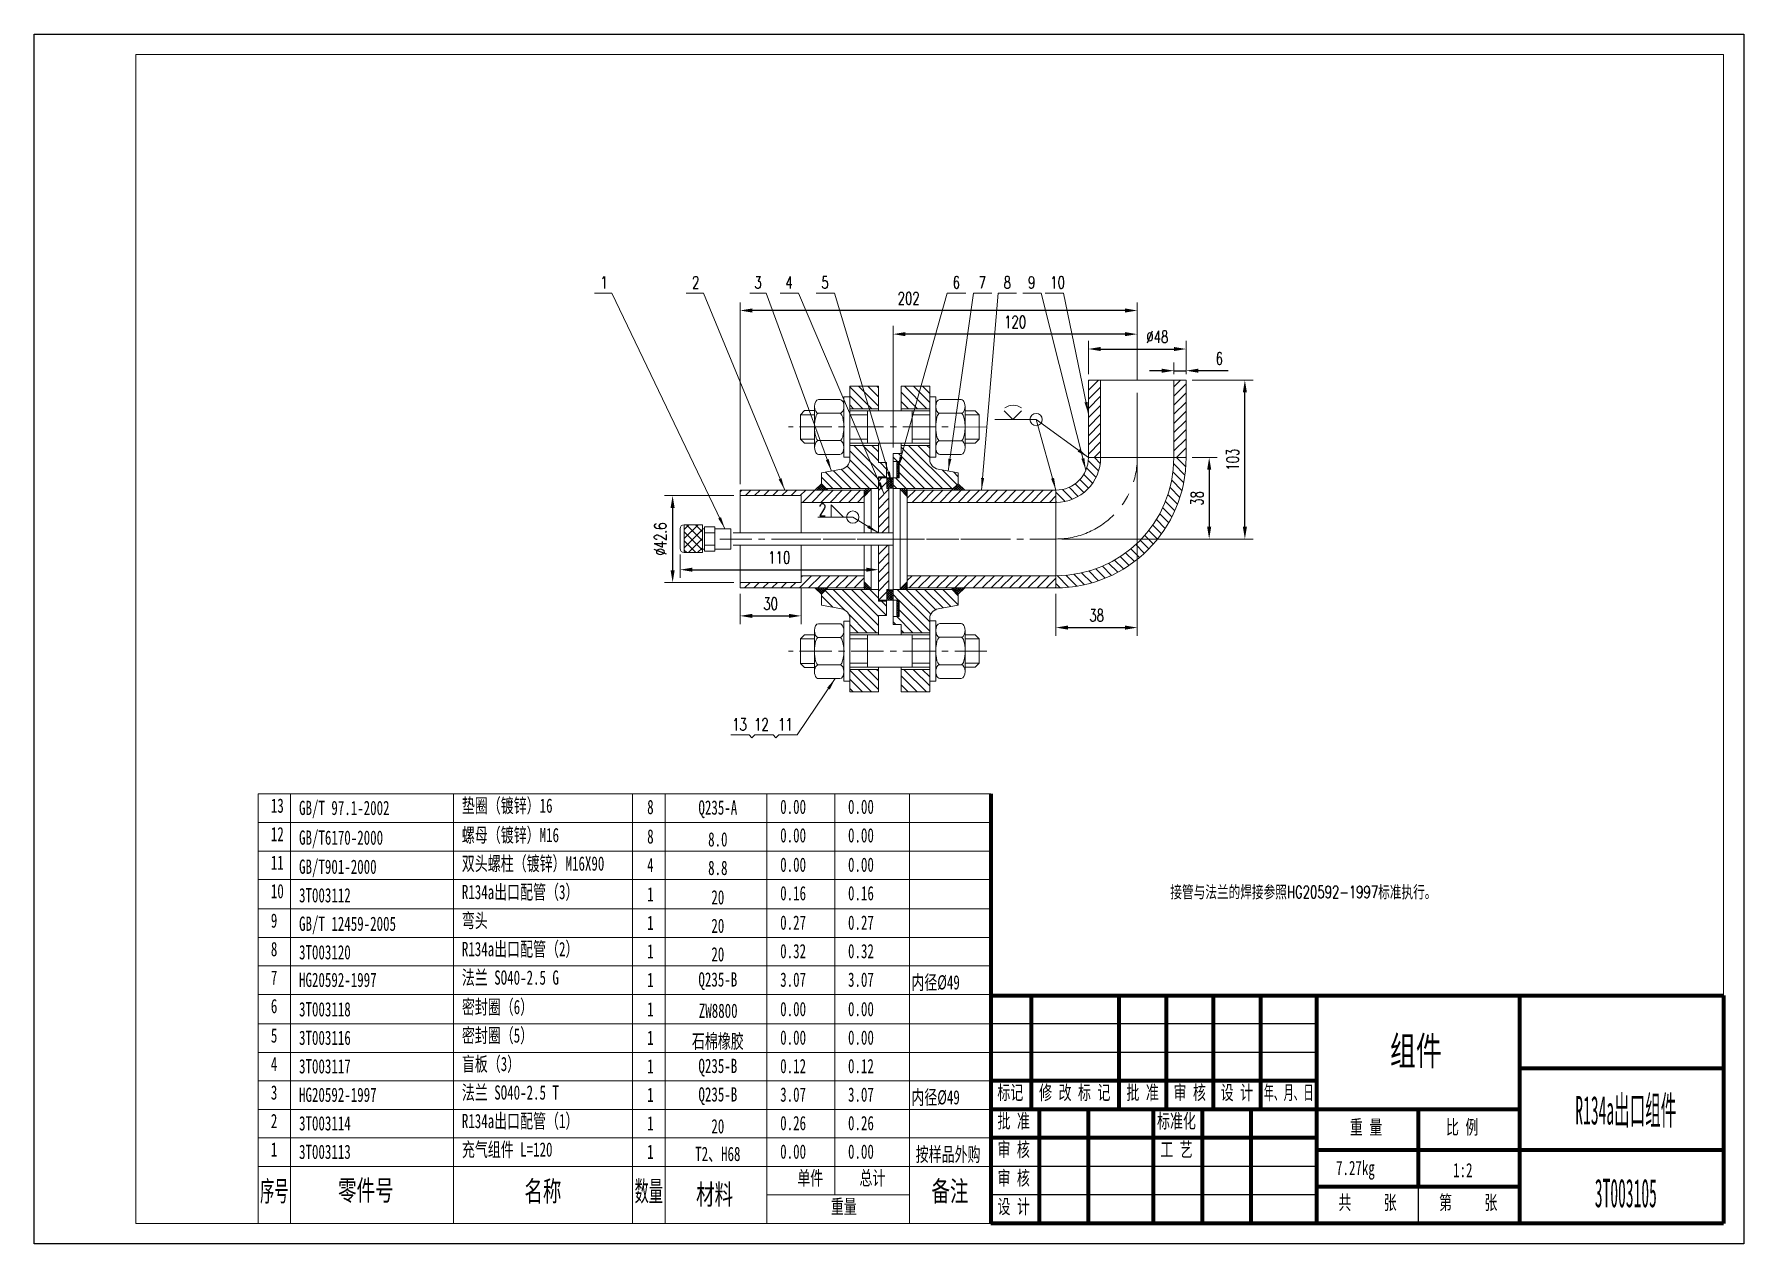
# Model space of a CAD drawing. Header units: millimetres. Extents: x 0 to 840, y 0 to 594.
import ezdxf

# ---------------------------------------------------------------- set-up
doc = ezdxf.new("R2010")
doc.units = ezdxf.units.MM
for name, pattern in [('CENTER', [50.8, 31.75, -6.35, 6.35, -6.35]), ('EB_DASH', [6, 3, -3]), ('EB_DASHDOT', [39, 30, -3, 3, -3])]:
    doc.linetypes.add(name, pattern=pattern)
doc.layers.get('0').update_dxf_attribs({"lineweight": 0})
for name, color, linetype, lineweight in [('中心线', 1, 'CENTER', 9), ('尺寸线', 4, 'Continuous', 9), ('标注线', 4, 'Continuous', 5), ('点划线', 1, 'EB_DASHDOT', 5), ('粗线', 7, 'Continuous', 15), ('细线', 3, 'Continuous', 5), ('虚线', 2, 'EB_DASH', 5)]:
    doc.layers.add(name, color=color, linetype=linetype, lineweight=lineweight)
doc.layers.add('边框', color=7, linetype='Continuous', lineweight=18, plot=False)
doc.styles.get("Standard").update_dxf_attribs({"font": 'romans.shx', "width": 0.7})
doc.styles.add('TextStyle0', font='', dxfattribs={"width": 0.510669})
doc.styles.add('TextStyle1', font='', dxfattribs={"width": 0.510669})
doc.styles.add('UserTxtStyle4', font='', dxfattribs={"width": 0.667})
doc.styles.add('机械', font='', dxfattribs={"width": 0.4})
doc.styles.add('标准', font='', dxfattribs={"width": 0.667})
doc.styles.get('TextStyle0').set_extended_font_data('宋体')
doc.styles.get('TextStyle1').set_extended_font_data('宋体')
doc.styles.get('UserTxtStyle4').set_extended_font_data('宋体')
doc.styles.get('机械').set_extended_font_data('宋体')
doc.styles.get('标准').set_extended_font_data('宋体')
doc.dimstyles.new('标准', dxfattribs={"dimscale": 2, "dimtxt": 3, "dimasz": 3, "dimexe": 2, "dimexo": 1.5, "dimgap": 1.5, "dimtad": 1, "dimdec": 1, "dimzin": 12, "dimdsep": 46, "dimtxsty": 'Standard', "dimcen": 0, "dimdle": 6, "dimclrd": 256, "dimclre": 256, "dimclrt": 256, "dimadec": 1, "dimazin": 3, "dimtfac": 1, "dimtdec": 1, "dimtmove": 0, "dimatfit": 0, "dimfxl": 0, "dimtolj": 1, "dimarcsym": 0})
pattern_1 = [(135, (0, 0), (-2.245064, -2.245064), [])]

msp = doc.modelspace()

# ---------------------------------------------------------------- texts
at = {"layer": '尺寸线', "char_height": 6, "attachment_point": 1}
for s, insert, width in [('1', (278.16, 475.09), 13.9885), ('2', (323.25, 475.09), 13.9885), ('3', (353.86, 475.09), 13.9885), ('4', (369.05, 475.09), 13.9885), ('5', (386.79, 475.09), 13.9885), ('6', (451.3, 475.09), 13.9885), ('7', (464.1, 475.09), 13.9885), ('8', (476.32, 475.09), 13.9885), ('9', (488.25, 475.09), 13.9885), ('10', (499.21, 475.09), 13.9885), ('2', (385.53, 363.52), 13.9885), ('13', (342.94, 258.06), 13.9885), ('12', (353.73, 258.06), 13.9885), ('11', (365.52, 258.06), 13.9885), ('接管与法兰的焊接参照{HG20592-1997}标准执行。', (558.22, 175.77), 155.762)]:
    msp.add_mtext(s, dxfattribs=dict(at, insert=insert, width=width))
at = {"layer": '标注线', "attachment_point": 5}
for s, insert, char_height, width, style in [('组件', (678.88, 93.99), 14, 50.6327, '标准'), ('R134a出口组件', (782.03, 64.82), 14, 83.8756, '机械'), ('7.27kg', (649.18, 36.11), 7, 38.5971, '标准'), ('1:2', (701.94, 36.11), 7, 17.5866, '标准'), ('3T003105', (782.03, 24.82), 14, 111.1435, '机械')]:
    msp.add_mtext(s, dxfattribs=dict(at, insert=insert, char_height=char_height, width=width, style=style))
at = {"layer": '粗线', "style": 'UserTxtStyle4', "width": 0.667}
msp.add_text('材料', height=10, dxfattribs=at).set_placement((325.22, 19.28))
at = {"layer": '粗线'}
for s, insert, char_height, width, attachment_point, style in [('{\\C7;13}', (116.28, 218.68), 7, 10.9462, 1, 'UserTxtStyle4'), ('{\\C7;垫圈（镀锌）16}', (210.13, 218.68), 7, 91.6162, 1, 'UserTxtStyle4'), ('{\\C7;GB/T 97.1-2002}', (130.13, 217.56), 7, 91.7718, 1, 'UserTxtStyle4'), ('{\\C7;8}', (301.18, 218), 7, 5.2915, 1, 'UserTxtStyle4'), ('{\\C7;Q235-A}', (335.9, 208.99), 7, 39.1677, 8, 'UserTxtStyle4'), ('{\\C7;0.00}', (372.89, 211), 7, 25.2645, 8, 'UserTxtStyle4'), ('{\\C7;0.00}', (406.22, 211), 7, 25.2645, 8, 'UserTxtStyle4'), ('{\\C7;12}', (116.28, 204.68), 7, 10.9462, 1, 'UserTxtStyle4'), ('{\\C7;GB/T6170-2000}', (130.13, 202.97), 7, 85.2871, 1, 'UserTxtStyle4'), ('{\\C7;螺母（镀锌）M16}', (210.13, 204.24), 7, 98.2046, 1, 'UserTxtStyle4'), ('{\\C7;8}', (301.18, 203.56), 7, 5.2915, 1, 'UserTxtStyle4'), ('{\\C7;8.0}', (335.9, 194.99), 7, 18.676, 8, 'UserTxtStyle4'), ('{\\C7;0.00}', (372.89, 197), 7, 25.2645, 8, 'UserTxtStyle4'), ('{\\C7;0.00}', (406.22, 197), 7, 25.2645, 8, 'UserTxtStyle4'), ('{\\C7;11}', (116.28, 190.68), 7, 10.4274, 1, 'UserTxtStyle4'), ('{\\C7;GB/T901-2000}', (130.13, 188.67), 7, 78.6467, 1, 'UserTxtStyle4'), ('{\\C7;双头螺柱（镀锌）M16X90}', (210.13, 190.24), 7, 144.8946, 1, 'UserTxtStyle4'), ('{\\C7;4}', (301.18, 189.56), 7, 5.7066, 1, 'UserTxtStyle4'), ('{\\C7;8.8}', (335.9, 180.99), 7, 18.5722, 8, 'UserTxtStyle4'), ('{\\C7;0.00}', (372.89, 182.56), 7, 25.2645, 8, 'UserTxtStyle4'), ('{\\C7;0.00}', (406.22, 182.56), 7, 25.2645, 8, 'UserTxtStyle4'), ('{\\C7;10}', (116.28, 176.68), 7, 11.1018, 1, 'UserTxtStyle4'), ('{\\C7;R134a出口配管（3）}', (210.13, 176.24), 7, 111.5372, 1, 'UserTxtStyle4'), ('{\\C7;3T003112}', (130.13, 174.67), 7, 51.5146, 1, 'UserTxtStyle4'), ('{\\C7;1}', (301.18, 175.11), 7, 3.7871, 1, 'UserTxtStyle4'), ('{\\C7;20}', (335.9, 166.55), 7, 11.9319, 8, 'UserTxtStyle4'), ('{\\C7;0.16}', (372.89, 168.56), 7, 25.2126, 8, 'UserTxtStyle4'), ('{\\C7;0.16}', (406.22, 168.56), 7, 25.2126, 8, 'UserTxtStyle4'), ('{\\C7;9}', (116.28, 162.24), 7, 5.3434, 1, 'UserTxtStyle4'), ('{\\C7;GB/T 12459-2005}', (130.13, 160.67), 7, 98.4121, 1, 'UserTxtStyle4'), ('{\\C7;弯头}', (210.13, 162.24), 7, 24.9532, 1, 'UserTxtStyle4'), ('{\\C7;1}', (301.18, 161.11), 7, 3.7871, 1, 'UserTxtStyle4'), ('{\\C7;0.27}', (372.89, 154.11), 7, 25.1607, 8, 'UserTxtStyle4'), ('{\\C7;0.27}', (406.22, 154.11), 7, 25.1607, 8, 'UserTxtStyle4'), ('{\\C7;20}', (335.9, 152.55), 7, 11.9319, 8, 'UserTxtStyle4'), ('{\\C7;8}', (116.28, 148.24), 7, 5.2915, 1, 'UserTxtStyle4'), ('{\\C7;3T003120}', (130.13, 146.67), 7, 51.6703, 1, 'UserTxtStyle4'), ('{\\C7;R134a出口配管（2）}', (210.13, 148.24), 7, 111.5372, 1, 'UserTxtStyle4'), ('{\\C7;1}', (301.18, 147.11), 7, 3.7871, 1, 'UserTxtStyle4'), ('{\\C7;20}', (335.9, 138.55), 7, 11.9319, 8, 'UserTxtStyle4'), ('{\\C7;0.32}', (372.89, 140.11), 7, 25.1088, 8, 'UserTxtStyle4'), ('{\\C7;0.32}', (406.22, 140.11), 7, 25.1088, 8, 'UserTxtStyle4'), ('{\\C7;法兰 SO40-2.5 G }', (210.13, 134.24), 7, 98.7753, 1, 'UserTxtStyle4'), ('{\\C7;7}', (116.28, 134.24), 7, 5.0321, 1, 'UserTxtStyle4'), ('{\\C7;HG20592-1997}', (130.13, 133.11), 7, 78.6986, 1, 'UserTxtStyle4'), ('{\\C7;1}', (301.18, 133.11), 7, 3.7871, 1, 'UserTxtStyle4'), ('{\\C7;Q235-B}', (335.9, 124.55), 7, 38.9602, 8, 'UserTxtStyle4'), ('{\\C7;3.07}', (372.89, 126.11), 7, 25.0051, 8, 'UserTxtStyle4'), ('{\\C7;3.07}', (406.22, 126.11), 7, 25.0051, 8, 'UserTxtStyle4'), ('{\\C7;内径%%C49}', (442.89, 124.1), 7, 43.6292, 8, 'UserTxtStyle4'), ('{\\C7;6}', (116.28, 120.24), 7, 5.2915, 1, 'UserTxtStyle4'), ('{\\C7;3T003118}', (130.13, 118.67), 7, 51.5665, 1, 'UserTxtStyle4'), ('{\\C7;密封圈（6）}', (210.13, 119.8), 7, 64.951, 1, 'UserTxtStyle4'), ('{\\C7;1}', (301.18, 118.67), 7, 3.7871, 1, 'UserTxtStyle4'), ('{\\C7;ZW8800}', (336.09, 110.84), 7, 38.7008, 8, 'UserTxtStyle4'), ('{\\C7;0.00}', (372.89, 111.67), 7, 25.2645, 8, 'UserTxtStyle4'), ('{\\C7;0.00}', (406.22, 111.67), 7, 25.2645, 8, 'UserTxtStyle4'), ('{\\C7;5}', (116.28, 105.8), 7, 5.0321, 1, 'UserTxtStyle4'), ('{\\C7;3T003116}', (130.13, 104.67), 7, 51.6184, 1, 'UserTxtStyle4'), ('{\\C7;密封圈（5）}', (210.13, 105.8), 7, 64.951, 1, 'UserTxtStyle4'), ('{\\C7;1}', (301.18, 104.67), 7, 3.7871, 1, 'UserTxtStyle4'), ('{\\C7;石棉橡胶}', (335.9, 95.19), 7, 51.8259, 8, 'UserTxtStyle4'), ('{\\C7;0.00}', (372.89, 97.67), 7, 25.2645, 8, 'UserTxtStyle4'), ('{\\C7;0.00}', (406.22, 97.67), 7, 25.2645, 8, 'UserTxtStyle4'), ('{\\C7;盲板（3）}', (210.13, 91.8), 7, 51.6703, 1, 'UserTxtStyle4'), ('{\\C7;4}', (116.28, 91.8), 7, 5.7066, 1, 'UserTxtStyle4'), ('{\\C7;3T003117}', (130.13, 90.67), 7, 51.5665, 1, 'UserTxtStyle4'), ('{\\C7;1}', (301.18, 90.67), 7, 3.7871, 1, 'UserTxtStyle4'), ('{\\C7;Q235-B}', (335.9, 82.11), 7, 38.9602, 8, 'UserTxtStyle4'), ('{\\C7;0.12}', (372.89, 83.67), 7, 25.1088, 8, 'UserTxtStyle4'), ('{\\C7;0.12}', (406.22, 83.67), 7, 25.1088, 8, 'UserTxtStyle4'), ('{\\C7;3}', (116.28, 77.8), 7, 5.0321, 1, 'UserTxtStyle4'), ('{\\C7;HG20592-1997}', (130.13, 76.67), 7, 78.6986, 1, 'UserTxtStyle4'), ('{\\C7;法兰 SO40-2.5 T }', (210.13, 77.8), 7, 98.5678, 1, 'UserTxtStyle4'), ('{\\C7;1}', (301.18, 76.67), 7, 3.7871, 1, 'UserTxtStyle4'), ('{\\C7;Q235-B}', (335.9, 68.11), 7, 38.9602, 8, 'UserTxtStyle4'), ('{\\C7;3.07}', (372.89, 69.67), 7, 25.0051, 8, 'UserTxtStyle4'), ('{\\C7;3.07}', (406.22, 69.67), 7, 25.0051, 8, 'UserTxtStyle4'), ('{\\C7;内径%%C49}', (442.89, 67.66), 7, 43.6292, 8, 'UserTxtStyle4'), ('标记', (473.25, 77.8), 7, 25.3682, 1, 'UserTxtStyle4'), ('修 改 标 记', (493.77, 77.8), 7, 71.9026, 1, 'UserTxtStyle4'), ('批 准', (536.65, 77.8), 7, 32.1123, 1, 'UserTxtStyle4'), ('审 核', (559.82, 77.8), 7, 31.4898, 1, 'UserTxtStyle4'), ('设 计', (582.99, 77.8), 7, 31.9048, 1, 'UserTxtStyle4'), ('年、月、日', (604.2, 77.8), 7, 48.576, 1, 'TextStyle1'), ('{\\C7;2}', (116.28, 63.8), 7, 5.1359, 1, 'UserTxtStyle4'), ('{\\C7;3T003114}', (130.13, 62.67), 7, 51.8778, 1, 'UserTxtStyle4'), ('{\\C7;R134a出口配管（1）}', (210.13, 63.8), 7, 111.5372, 1, 'UserTxtStyle4'), ('{\\C7;1}', (301.18, 62.67), 7, 3.7871, 1, 'UserTxtStyle4'), ('{\\C7;20}', (335.9, 54.11), 7, 11.9319, 8, 'UserTxtStyle4'), ('{\\C7;0.26}', (372.89, 55.67), 7, 25.2126, 8, 'UserTxtStyle4'), ('{\\C7;0.26}', (406.22, 55.67), 7, 25.2126, 8, 'UserTxtStyle4'), ('批 准', (473.3, 63.8), 7, 32.1123, 1, 'UserTxtStyle4'), ('标准化', (551.71, 63.8), 7, 38.7008, 1, 'UserTxtStyle4'), ('重 量', (646.43, 60.8), 7, 32.1123, 1, 'UserTxtStyle4'), ('比 例', (693.68, 60.8), 7, 30.141, 1, 'UserTxtStyle4'), ('{\\C7;充气组件 L=120}', (210.13, 49.8), 7, 91.6162, 1, 'UserTxtStyle4'), ('审 核', (473.3, 49.8), 7, 31.4898, 1, 'UserTxtStyle4'), ('工 艺', (553.3, 49.8), 7, 31.6973, 1, 'UserTxtStyle4'), ('{\\C7;1}', (116.28, 49.8), 7, 3.7871, 1, 'UserTxtStyle4'), ('{\\C7;3T003113}', (130.13, 48.67), 7, 51.5146, 1, 'UserTxtStyle4'), ('{\\C7;1}', (301.18, 48.67), 7, 3.7871, 1, 'UserTxtStyle4'), ('{\\C7;T2、H68}', (335.9, 40.11), 7, 45.3412, 8, 'UserTxtStyle4'), ('{\\C7;0.00}', (372.89, 41.67), 7, 25.2645, 8, 'UserTxtStyle4'), ('{\\C7;0.00}', (406.22, 41.67), 7, 25.2645, 8, 'UserTxtStyle4'), ('{\\C7;按样品外购}', (449.04, 39.66), 7, 65.1066, 8, 'UserTxtStyle4'), ('{\\C7;单件}', (374.98, 35.8), 7, 25.3682, 1, 'UserTxtStyle4'), ('{\\C7;总计}', (405.5, 35.8), 7, 25.3164, 1, 'UserTxtStyle4'), ('审 核', (473.3, 35.8), 7, 31.4898, 1, 'UserTxtStyle4'), ('{\\C7;零件号}', (149.3, 31.27), 10, 54.9163, 1, 'UserTxtStyle4'), ('{\\C7;重量}', (391.43, 21.8), 7, 25.472, 1, 'UserTxtStyle4'), ('设 计', (473.3, 21.8), 7, 31.9048, 1, 'UserTxtStyle4'), ('共     张', (640.82, 23.8), 7, 58.7256, 1, 'UserTxtStyle4'), ('第     张', (690.3, 23.8), 7, 58.6738, 1, 'UserTxtStyle4')]:
    msp.add_mtext(s, dxfattribs=dict(at, insert=insert, char_height=char_height, width=width, attachment_point=attachment_point, style=style))
at = {"layer": '粗线', "color": 0, "linetype": 'Continuous', "lineweight": 25, "char_height": 10, "attachment_point": 1}
for s, insert, width, style in [('序号', (111, 30.85), 27.6329, 'TextStyle0'), ('名称', (240.86, 30.85), 36.018, 'UserTxtStyle4'), ('数量', (295, 30.85), 27.8031, 'TextStyle1'), ('备注', (440.86, 30.85), 36.018, 'UserTxtStyle4')]:
    msp.add_mtext(s, dxfattribs=dict(at, insert=insert, width=width, style=style))

# ---------------------------------------------------------------- blocks, each defined once
blk = doc.blocks.new('*X41')
at = {"layer": '尺寸线', "linetype": 'Continuous'}
blk.add_hatch(color=256, dxfattribs=at).paths.add_polyline_path([(368.77, 370.1), (365.79, 375.37), (367.17, 375.94)], flags=0)
for p, q in [((328.86, 466.89), (320.42, 466.89)), ((368.77, 370.1), (328.86, 466.89))]:
    blk.add_line(p, q, dxfattribs=at)
at = {"layer": '尺寸线'}
blk.add_line((320.42, 466.89), (320.42, 466.89), dxfattribs=at)
blk = doc.blocks.new('*X42')
at = {"layer": '尺寸线', "linetype": 'Continuous'}
blk.add_hatch(color=256, dxfattribs=at).paths.add_polyline_path([(391.74, 379.49), (388.97, 384.86), (390.38, 385.38)], flags=0)
for p, q in [((359.59, 466.89), (351.69, 466.89)), ((391.74, 379.49), (359.59, 466.89))]:
    blk.add_line(p, q, dxfattribs=at)
at = {"layer": '尺寸线'}
blk.add_line((351.69, 466.89), (351.69, 466.89), dxfattribs=at)
blk = doc.blocks.new('*X43')
at = {"layer": '尺寸线', "linetype": 'Continuous'}
blk.add_hatch(color=256, dxfattribs=at).paths.add_polyline_path([(417.59, 368.19), (414.55, 373.42), (415.93, 374.01)], flags=0)
for p, q in [((375.55, 466.89), (366.52, 466.89)), ((417.59, 368.19), (375.55, 466.89))]:
    blk.add_line(p, q, dxfattribs=at)
at = {"layer": '尺寸线'}
blk.add_line((366.52, 466.89), (366.52, 466.89), dxfattribs=at)
blk = doc.blocks.new('*X44')
at = {"layer": '尺寸线', "linetype": 'Continuous'}
blk.add_hatch(color=256, dxfattribs=at).paths.add_polyline_path([(421.43, 373.28), (418.99, 378.81), (420.42, 379.24)], flags=0)
for p, q in [((393.29, 466.89), (384.26, 466.89)), ((421.43, 373.28), (393.29, 466.89))]:
    blk.add_line(p, q, dxfattribs=at)
at = {"layer": '尺寸线'}
blk.add_line((384.26, 466.89), (384.26, 466.89), dxfattribs=at)
blk = doc.blocks.new('*X45')
at = {"layer": '尺寸线', "linetype": 'Continuous'}
blk.add_hatch(color=256, dxfattribs=at).paths.add_polyline_path([(424.35, 380.66), (425.26, 386.64), (426.7, 386.23)], flags=0)
for p, q in [((424.35, 380.66), (448.66, 466.89)), ((448.66, 466.89), (457.69, 466.89))]:
    blk.add_line(p, q, dxfattribs=at)
at = {"layer": '尺寸线'}
blk.add_line((457.69, 466.89), (457.69, 466.89), dxfattribs=at)
blk = doc.blocks.new('*X46')
at = {"layer": '尺寸线', "linetype": 'Continuous'}
blk.add_hatch(color=256, dxfattribs=at).paths.add_polyline_path([(449.06, 379.49), (449.17, 385.53), (450.65, 385.32)], flags=0)
for p, q in [((449.06, 379.49), (461.47, 466.89)), ((461.47, 466.89), (470.5, 466.89))]:
    blk.add_line(p, q, dxfattribs=at)
at = {"layer": '尺寸线'}
blk.add_line((470.5, 466.89), (470.5, 466.89), dxfattribs=at)
blk = doc.blocks.new('*X47')
at = {"layer": '尺寸线', "linetype": 'Continuous'}
blk.add_hatch(color=256, dxfattribs=at).paths.add_polyline_path([(465.5, 370.1), (465.26, 376.15), (466.76, 376.02)], flags=0)
for p, q in [((465.5, 370.1), (473.69, 466.89)), ((473.69, 466.89), (482.72, 466.89))]:
    blk.add_line(p, q, dxfattribs=at)
at = {"layer": '尺寸线'}
blk.add_line((482.72, 466.89), (482.72, 466.89), dxfattribs=at)
blk = doc.blocks.new('*X48')
at = {"layer": '尺寸线', "linetype": 'Continuous'}
blk.add_hatch(color=256, dxfattribs=at).paths.add_polyline_path([(516.73, 379.85), (514.53, 385.48), (515.99, 385.85)], flags=0)
for p, q in [((494.75, 466.89), (485.72, 466.89)), ((516.73, 379.85), (494.75, 466.89))]:
    blk.add_line(p, q, dxfattribs=at)
at = {"layer": '尺寸线'}
blk.add_line((485.72, 466.89), (485.72, 466.89), dxfattribs=at)
blk = doc.blocks.new('*X49')
at = {"layer": '尺寸线', "linetype": 'Continuous'}
blk.add_hatch(color=256, dxfattribs=at).paths.add_polyline_path([(518, 407.43), (516.05, 413.15), (517.52, 413.46)], flags=0)
for p, q in [((505.71, 466.89), (496.68, 466.89)), ((518, 407.43), (505.71, 466.89))]:
    blk.add_line(p, q, dxfattribs=at)
at = {"layer": '尺寸线'}
blk.add_line((496.68, 466.89), (496.68, 466.89), dxfattribs=at)
blk = doc.blocks.new('*X50')
at = {"layer": '尺寸线', "linetype": 'ByBlock'}
for points in [[(594.85, 424.1), (595.85, 418.1), (593.85, 418.1)], [(594.85, 346.1), (595.85, 352.1), (593.85, 352.1)]]:
    blk.add_hatch(color=256, dxfattribs=at).paths.add_polyline_path(points, flags=0)
for p, q in [((569, 424.1), (598.85, 424.1)), ((505, 346.1), (598.85, 346.1))]:
    blk.add_line(p, q, dxfattribs=at)
at = {"layer": '尺寸线', "linetype": 'ByBlock', "lineweight": -2}
blk.add_line((594.85, 352.1), (594.85, 418.1), dxfattribs=at)
at = {"layer": '尺寸线', "linetype": 'ByBlock', "insert": (588.85, 385.1), "char_height": 6, "width": 13.8, "attachment_point": 5, "rotation": 90}
blk.add_mtext('103', dxfattribs=at)
blk = doc.blocks.new('*X51')
at = {"layer": '尺寸线', "linetype": 'ByBlock'}
for points in [[(421.98, 446.71), (427.98, 447.71), (427.98, 445.71)], [(542, 446.71), (536, 447.71), (536, 445.71)]]:
    blk.add_hatch(color=256, dxfattribs=at).paths.add_polyline_path(points, flags=0)
for p, q in [((421.98, 391.1), (421.98, 450.71)), ((542, 427.1), (542, 450.71))]:
    blk.add_line(p, q, dxfattribs=at)
at = {"layer": '尺寸线', "linetype": 'ByBlock', "lineweight": -2}
blk.add_line((536, 446.71), (427.98, 446.71), dxfattribs=at)
at = {"layer": '尺寸线', "linetype": 'ByBlock', "insert": (481.99, 452.71), "char_height": 6, "width": 14.4, "attachment_point": 5}
blk.add_mtext('120', dxfattribs=at)
blk = doc.blocks.new('*X52')
at = {"layer": '尺寸线', "linetype": 'ByBlock'}
for points in [[(346.8, 458.33), (352.8, 459.33), (352.8, 457.33)], [(542, 458.33), (536, 459.33), (536, 457.33)]]:
    blk.add_hatch(color=256, dxfattribs=at).paths.add_polyline_path(points, flags=0)
for p, q in [((346.8, 373.1), (346.8, 462.33)), ((542, 427.1), (542, 462.33))]:
    blk.add_line(p, q, dxfattribs=at)
at = {"layer": '尺寸线', "linetype": 'ByBlock', "lineweight": -2}
blk.add_line((536, 458.33), (352.8, 458.33), dxfattribs=at)
at = {"layer": '尺寸线', "linetype": 'ByBlock', "insert": (429.68, 464.33), "char_height": 6, "width": 16.2, "attachment_point": 5}
blk.add_mtext('202', dxfattribs=at)
blk = doc.blocks.new('*X53')
at = {"layer": '尺寸线', "linetype": 'Continuous'}
blk.add_hatch(color=256, dxfattribs=at).paths.add_polyline_path([(393.6, 277.64), (390.87, 272.24), (389.63, 273.08)], flags=0)
for p, q in [((393.6, 277.64), (374.87, 249.86)), ((374.87, 249.86), (365.84, 249.86))]:
    blk.add_line(p, q, dxfattribs=at)
at = {"layer": '尺寸线'}
blk.add_line((365.84, 249.86), (365.84, 249.86), dxfattribs=at)
blk = doc.blocks.new('*X54')
at = {"layer": '尺寸线', "linetype": 'Continuous'}
blk.add_hatch(color=256, dxfattribs=at).paths.add_polyline_path([(518, 386.1), (512.71, 389.02), (513.59, 390.23)], flags=0)
for p, q in [((492.26, 404.75), (471.98, 404.75)), ((518, 386.1), (492.26, 404.75))]:
    blk.add_line(p, q, dxfattribs=at)
at = {"layer": '尺寸线'}
blk.add_line((471.98, 404.75), (471.98, 404.75), dxfattribs=at)
blk = doc.blocks.new('*X55')
at = {"layer": '尺寸线', "linetype": 'Continuous'}
blk.add_hatch(color=256, dxfattribs=at).paths.add_polyline_path([(502, 370.1), (499.66, 375.68), (501.1, 376.08)], flags=0)
blk.add_line((502, 370.1), (492.26, 404.75), dxfattribs=at)
at = {"layer": '尺寸线'}
blk.add_line((492.26, 404.75), (492.26, 404.75), dxfattribs=at)
blk = doc.blocks.new('*X56')
at = {"layer": '尺寸线', "linetype": 'Continuous'}
blk.add_hatch(color=256, dxfattribs=at).paths.add_polyline_path([(339.36, 351.1), (336.09, 356.19), (337.44, 356.84)], flags=0)
for p, q in [((283.77, 466.89), (275.32, 466.89)), ((339.36, 351.1), (283.77, 466.89))]:
    blk.add_line(p, q, dxfattribs=at)
at = {"layer": '尺寸线'}
blk.add_line((275.32, 466.89), (275.32, 466.89), dxfattribs=at)
blk = doc.blocks.new('*X57')
at = {"layer": '尺寸线', "linetype": 'ByBlock'}
for points in [[(313.69, 367.4), (312.69, 361.4), (314.69, 361.4)], [(313.69, 324.8), (312.69, 330.8), (314.69, 330.8)]]:
    blk.add_hatch(color=256, dxfattribs=at).paths.add_polyline_path(points, flags=0)
for p, q in [((343.8, 367.4), (309.69, 367.4)), ((343.8, 324.8), (309.69, 324.8))]:
    blk.add_line(p, q, dxfattribs=at)
at = {"layer": '尺寸线', "linetype": 'ByBlock', "lineweight": -2}
blk.add_line((313.69, 361.4), (313.69, 330.8), dxfattribs=at)
at = {"layer": '尺寸线', "linetype": 'ByBlock', "insert": (307.69, 346.1), "char_height": 6, "width": 26.4, "attachment_point": 5, "rotation": 90}
blk.add_mtext('%%C42.6', dxfattribs=at)
blk = doc.blocks.new('*X58')
at = {"layer": '尺寸线', "linetype": 'ByBlock'}
for points in [[(346.8, 308.35), (352.8, 307.35), (352.8, 309.35)], [(376.8, 308.35), (370.8, 307.35), (370.8, 309.35)]]:
    blk.add_hatch(color=256, dxfattribs=at).paths.add_polyline_path(points, flags=0)
for p, q in [((376.8, 321.8), (376.8, 304.35)), ((346.8, 319.1), (346.8, 304.35))]:
    blk.add_line(p, q, dxfattribs=at)
at = {"layer": '尺寸线', "linetype": 'ByBlock', "lineweight": -2}
blk.add_line((352.8, 308.35), (370.8, 308.35), dxfattribs=at)
at = {"layer": '尺寸线', "linetype": 'ByBlock', "insert": (361.8, 314.35), "char_height": 6, "width": 9.6, "attachment_point": 5}
blk.add_mtext('30', dxfattribs=at)
blk = doc.blocks.new('*X59')
at = {"layer": '尺寸线', "linetype": 'ByBlock'}
for points in [[(502, 302.6), (508, 301.6), (508, 303.6)], [(542, 302.6), (536, 301.6), (536, 303.6)]]:
    blk.add_hatch(color=256, dxfattribs=at).paths.add_polyline_path(points, flags=0)
for p, q in [((542, 383.1), (542, 298.6)), ((502, 319.1), (502, 298.6))]:
    blk.add_line(p, q, dxfattribs=at)
at = {"layer": '尺寸线', "linetype": 'ByBlock', "lineweight": -2}
blk.add_line((508, 302.6), (536, 302.6), dxfattribs=at)
at = {"layer": '尺寸线', "linetype": 'ByBlock', "insert": (522, 308.6), "char_height": 6, "width": 9.6, "attachment_point": 5}
blk.add_mtext('38', dxfattribs=at)
blk = doc.blocks.new('*X60')
at = {"layer": '尺寸线', "linetype": 'ByBlock'}
for points in [[(577.32, 386.1), (576.32, 380.1), (578.32, 380.1)], [(577.32, 346.1), (576.32, 352.1), (578.32, 352.1)]]:
    blk.add_hatch(color=256, dxfattribs=at).paths.add_polyline_path(points, flags=0)
for p, q in [((569, 386.1), (581.32, 386.1)), ((505, 346.1), (581.32, 346.1))]:
    blk.add_line(p, q, dxfattribs=at)
at = {"layer": '尺寸线', "linetype": 'ByBlock', "lineweight": -2}
blk.add_line((577.32, 380.1), (577.32, 352.1), dxfattribs=at)
at = {"layer": '尺寸线', "linetype": 'ByBlock', "insert": (571.32, 366.1), "char_height": 6, "width": 12, "attachment_point": 5, "rotation": 90}
blk.add_mtext('38', dxfattribs=at)
blk = doc.blocks.new('*X61')
at = {"layer": '尺寸线', "linetype": 'ByBlock'}
for points in [[(518, 439.41), (524, 438.41), (524, 440.41)], [(566, 439.41), (560, 438.41), (560, 440.41)]]:
    blk.add_hatch(color=256, dxfattribs=at).paths.add_polyline_path(points, flags=0)
for p, q in [((518, 427.1), (518, 443.41)), ((566, 427.1), (566, 443.41))]:
    blk.add_line(p, q, dxfattribs=at)
at = {"layer": '尺寸线', "linetype": 'ByBlock', "lineweight": -2}
blk.add_line((524, 439.41), (560, 439.41), dxfattribs=at)
at = {"layer": '尺寸线', "linetype": 'ByBlock', "insert": (551.83, 445.41), "char_height": 6, "width": 18.6, "attachment_point": 5}
blk.add_mtext('%%C48', dxfattribs=at)
blk = doc.blocks.new('*X62')
at = {"layer": '尺寸线', "linetype": 'ByBlock'}
for points in [[(560, 428.75), (554, 427.75), (554, 429.75)], [(566, 428.75), (572, 427.75), (572, 429.75)]]:
    blk.add_hatch(color=256, dxfattribs=at).paths.add_polyline_path(points, flags=0)
at = {"layer": '尺寸线', "linetype": 'ByBlock', "lineweight": -2}
for p, q in [((554, 428.75), (548, 428.75)), ((560, 428.75), (566, 428.75)), ((586.6, 428.75), (572, 428.75)), ((560, 424.1), (560, 424.1))]:
    blk.add_line(p, q, dxfattribs=at)
at = {"layer": '尺寸线', "linetype": 'ByBlock'}
for p, q in [((560, 427.1), (560, 432.75)), ((566, 427.1), (566, 432.75))]:
    blk.add_line(p, q, dxfattribs=at)
at = {"layer": '尺寸线', "linetype": 'ByBlock', "insert": (582.3, 434.75), "char_height": 6, "width": 4.2, "attachment_point": 5}
blk.add_mtext('6', dxfattribs=at)
blk = doc.blocks.new('*X63')
at = {"layer": '尺寸线', "linetype": 'ByBlock'}
for points in [[(317.36, 331.03), (323.36, 330.03), (323.36, 332.03)], [(414.8, 331.03), (408.8, 330.03), (408.8, 332.03)]]:
    blk.add_hatch(color=256, dxfattribs=at).paths.add_polyline_path(points, flags=0)
for p, q in [((317.36, 338.44), (317.36, 327.03)), ((414.8, 338.44), (414.8, 327.03))]:
    blk.add_line(p, q, dxfattribs=at)
at = {"layer": '尺寸线', "linetype": 'ByBlock', "lineweight": -2}
blk.add_line((323.36, 331.03), (408.8, 331.03), dxfattribs=at)
at = {"layer": '尺寸线', "linetype": 'ByBlock', "insert": (366.08, 337.03), "char_height": 6, "width": 12.6, "attachment_point": 5}
blk.add_mtext('110', dxfattribs=at)
blk = doc.blocks.new('*X64')
at = {"layer": '尺寸线', "linetype": 'Continuous'}
blk.add_hatch(color=256, dxfattribs=at).paths.add_polyline_path([(414.8, 349.1), (409.3, 351.61), (410.09, 352.89)], flags=0)
for p, q in [((402.18, 356.87), (385.01, 356.87)), ((414.8, 349.1), (402.18, 356.87))]:
    blk.add_line(p, q, dxfattribs=at)
at = {"layer": '尺寸线'}
blk.add_line((385.01, 356.87), (385.01, 356.87), dxfattribs=at)

# ---------------------------------------------------------------- dimensions: what is measured, and where the dimension line sits
at = {"layer": '尺寸线'}
dim = msp.add_linear_dim(base=(346.8, 458.33), p1=(542, 424.1), p2=(346.8, 370.1), angle=180, text='202', dimstyle='标准', override={"dimsah": 1, "dimtzin": 0}, dxfattribs=at)
dim.commit()
dim.dimension.update_dxf_attribs({"geometry": '*X52', "text_midpoint": (429.68, 458.33), "dimtype": 160})
for base, p1, p2, override, picture, middle in [((421.98, 446.71), (542, 424.1), (421.98, 388.1), {"dimsah": 1, "dimtzin": 0}, '*X51', (481.99, 452.71)), ((566, 428.75), (560, 424.1), (566, 424.1), {"dimsah": 1, "dimatfit": 3, "dimtzin": 0}, '*X62', (582.3, 434.75))]:
    dim = msp.add_linear_dim(base=base, p1=p1, p2=p2, dimstyle='标准', override=override, dxfattribs=at)
    dim.commit()
    dim.dimension.update_dxf_attribs({"geometry": picture, "text_midpoint": middle})
dim = msp.add_linear_dim(base=(566, 439.41), p1=(518, 424.1), p2=(566, 424.1), text='%%C<>', dimstyle='标准', override={"dimsah": 1, "dimatfit": 3, "dimtzin": 0}, dxfattribs=at)
dim.commit()
dim.dimension.update_dxf_attribs({"geometry": '*X61', "text_midpoint": (551.83, 439.41), "dimtype": 160})
for base, p1, p2, text, override, picture, middle in [((594.85, 424.1), (502, 346.1), (566, 424.1), '103', {"dimsah": 1, "dimtzin": 0}, '*X50', (588.85, 385.1)), ((577.32, 346.1), (566, 386.1), (502, 346.1), '38', {"dimsah": 1, "dimatfit": 3, "dimtzin": 0}, '*X60', (571.32, 366.1)), ((313.69, 324.8), (346.8, 367.4), (346.8, 324.8), '%%C<>', {"dimsah": 1, "dimatfit": 3, "dimtzin": 0}, '*X57', (307.69, 346.1))]:
    dim = msp.add_linear_dim(base=base, p1=p1, p2=p2, angle=90, text=text, dimstyle='标准', override=override, dxfattribs=at)
    dim.commit()
    dim.dimension.update_dxf_attribs({"geometry": picture, "text_midpoint": middle})
for base, p1, p2, text, picture, middle in [((542, 302.6), (502, 322.1), (542, 386.1), '38', '*X59', (522, 308.6)), ((414.8, 331.03), (317.36, 341.44), (414.8, 341.44), '110', '*X63', (366.08, 337.03))]:
    dim = msp.add_linear_dim(base=base, p1=p1, p2=p2, text=text, dimstyle='标准', override={"dimsah": 1, "dimatfit": 3, "dimtzin": 0}, dxfattribs=at)
    dim.commit()
    dim.dimension.update_dxf_attribs({"geometry": picture, "text_midpoint": middle})
dim = msp.add_linear_dim(base=(376.8, 308.35), p1=(346.8, 322.1), p2=(376.8, 324.8), angle=180, dimstyle='标准', override={"dimsah": 1, "dimatfit": 3, "dimtzin": 0}, dxfattribs=at)
dim.commit()
dim.dimension.update_dxf_attribs({"geometry": '*X58', "text_midpoint": (361.8, 314.35)})

# ---------------------------------------------------------------- hatches: boundary and pattern name
at = {"layer": '尺寸线'}
h = msp.add_hatch(dxfattribs=at)
h.set_pattern_fill('ANSI31', color=256, style=0, pattern_type=0)
h.set_pattern_definition(pattern_1)
h.paths.add_polyline_path([(414.8, 410.1), (414.8, 421.1), (400.8, 421.1), (400.8, 410.1)], flags=0)
edge = h.paths.add_edge_path(flags=0)
edge.add_line((414.8, 370.85), (414.8, 376.6))
edge.add_line((414.8, 376.6), (418.8, 376.6))
edge.add_line((418.8, 376.6), (418.8, 383.6))
edge.add_line((418.8, 383.6), (414.8, 383.6))
edge.add_line((414.8, 383.6), (414.8, 392.1))
edge.add_line((414.8, 392.1), (400.8, 392.1))
edge.add_line((400.8, 392.1), (400.8, 385.29))
edge.add_arc((395.8, 385.29), 5, -79.87533, 0, ccw=False)
edge.add_line((396.68, 380.37), (386.8, 378.6))
edge.add_line((386.8, 378.6), (386.8, 370.85))
edge.add_line((386.8, 370.85), (414.8, 370.85))
edge = h.paths.add_edge_path(flags=0)
edge.add_line((400.81, 300.11), (414.8, 300.1))
edge.add_line((414.8, 300.1), (414.8, 308.63))
edge.add_line((414.8, 308.63), (418.83, 308.6))
edge.add_line((418.83, 308.6), (418.82, 315.6))
edge.add_line((418.82, 315.6), (414.8, 315.58))
edge.add_line((414.8, 315.58), (414.8, 321.35))
edge.add_line((414.8, 321.35), (386.8, 321.36))
edge.add_line((386.8, 321.36), (386.8, 313.58))
edge.add_line((386.8, 313.58), (396.66, 311.85))
edge.add_arc((395.8, 306.92), 5, -0.25821, 80.13354, ccw=False)
edge.add_line((400.81, 306.9), (400.81, 300.11))
h.paths.add_polyline_path([(414.8, 271.1), (414.8, 282.1), (400.8, 282.1), (400.8, 271.1)], flags=0)
h = msp.add_hatch(dxfattribs=at)
h.set_pattern_fill('ANSI31', color=256, style=0, pattern_type=0)
h.set_pattern_definition(pattern_1)
h.paths.add_polyline_path([(440, 410.1), (440, 421.1), (426, 421.1), (426, 410.1)], flags=0)
edge = h.paths.add_edge_path(flags=0)
edge.add_line((454, 370.85), (454, 378.6))
edge.add_line((454, 378.6), (444.13, 380.37))
edge.add_arc((445, 385.29), 5, 180, 259.87534, ccw=False)
edge.add_line((440, 385.29), (440, 392.1))
edge.add_line((440, 392.1), (426, 392.1))
edge.add_line((426, 392.1), (426, 388.1))
edge.add_line((426, 388.1), (422, 388.1))
edge.add_line((422, 388.1), (422, 384.1))
edge.add_line((422, 384.1), (425, 384.1))
edge.add_line((425, 384.1), (425, 376.1))
edge.add_line((425, 376.1), (422, 376.1))
edge.add_line((422, 376.1), (422, 370.85))
edge.add_line((422, 370.85), (454, 370.85))
edge = h.paths.add_edge_path(flags=0)
edge.add_line((426, 300.1), (440, 300.11))
edge.add_line((440, 300.11), (440, 306.94))
edge.add_arc((445, 306.92), 5, 100.39978, 179.72602, ccw=False)
edge.add_line((444.1, 311.84), (454.03, 313.61))
edge.add_line((454.03, 313.61), (454.03, 321.35))
edge.add_line((454.03, 321.35), (421.99, 321.35))
edge.add_line((421.99, 321.35), (421.98, 316.1))
edge.add_line((421.98, 316.1), (425, 316.13))
edge.add_line((425, 316.13), (425, 308.08))
edge.add_line((425, 308.08), (421.98, 308.1))
edge.add_line((421.98, 308.1), (421.98, 304.1))
edge.add_line((421.98, 304.1), (426, 304.13))
edge.add_line((426, 304.13), (426, 300.1))
h.paths.add_polyline_path([(440, 271.1), (440, 282.1), (426, 282.1), (426, 271.1)], flags=0)
h = msp.add_hatch(dxfattribs=at)
h.set_pattern_fill('ANSI31', color=256, style=0, pattern_type=0)
h.paths.add_polyline_path([(524, 386.1), (524, 424.1), (518, 424.1), (518, 386.1)], flags=0)
h.paths.add_polyline_path([(566, 386.1), (566, 424.1), (560, 424.1), (560, 386.1)], flags=0)
h = msp.add_hatch(dxfattribs=at)
h.set_pattern_fill('ANSI37', color=256, scale=0.25, angle=180, style=0)
h.paths.add_polyline_path([(425, 376.6), (425, 383.6), (423.8, 383.6), (423.8, 376.6)], flags=0)
h.paths.add_polyline_path([(425, 308.6), (425, 315.6), (423.8, 315.6), (423.8, 308.6)], flags=0)
h = msp.add_hatch(dxfattribs=at)
h.set_pattern_fill('ANSI31', color=256, style=0, pattern_type=0)
h.set_pattern_definition(pattern_1)
edge = h.paths.add_edge_path(flags=0)
edge.add_arc((502, 386.1), 22, 270, 360)
edge.add_line((524, 386.1), (518, 386.1))
edge.add_arc((502, 386.1), 16, -90, 0, ccw=False)
edge.add_line((502, 370.1), (502, 364.1))
edge = h.paths.add_edge_path(flags=0)
edge.add_arc((502, 386.1), 64, 270, 360)
edge.add_line((566, 386.1), (560, 386.1))
edge.add_arc((502, 386.1), 58, 270, 360, ccw=False)
edge.add_line((502, 328.1), (502, 322.1))
h = msp.add_hatch(dxfattribs=at)
h.set_pattern_fill('ANSI31', color=256, style=0, pattern_type=0)
h.paths.add_polyline_path([(407.8, 364.1), (407.8, 370.1), (346.8, 370.1), (346.8, 367.4), (376.8, 367.4), (376.8, 364.1)], flags=0)
h.paths.add_polyline_path([(407.8, 322.1), (407.8, 328.1), (376.8, 328.1), (376.8, 324.8), (346.8, 324.8), (346.8, 322.1)], flags=0)
h = msp.add_hatch(dxfattribs=at)
h.set_pattern_fill('ANSI37', color=256, scale=0.25, style=0)
h.paths.add_polyline_path([(386.8, 370.1), (386.8, 373.14), (383.59, 370.1)], flags=0)
h = msp.add_hatch(dxfattribs=at)
h.set_pattern_fill('ANSI37', color=256, scale=0.25, angle=180, style=0)
h.paths.add_polyline_path([(386.8, 370.1), (386.8, 373.14), (390.02, 370.1)], flags=0)
h = msp.add_hatch(dxfattribs=at)
h.set_pattern_fill('ANSI37', color=256, scale=0.25, angle=360, style=0)
h.paths.add_polyline_path([(411.24, 370.6), (407.8, 367.06), (407.8, 370.1), (407.8, 370.6)], flags=0)
h = msp.add_hatch(dxfattribs=at)
h.set_pattern_fill('ANSI31', color=256, style=0, pattern_type=0)
h.paths.add_polyline_path([(420, 349.1), (420, 370.95), (419, 370.95), (419, 376.1), (416, 376.1), (414.8, 376.1), (414.8, 349.1)], flags=0)
h.paths.add_polyline_path([(419, 316.1), (419, 321.26), (420, 321.26), (420, 343.1), (414.8, 343.1), (414.8, 316.1), (416, 316.1)], flags=0)
h = msp.add_hatch(dxfattribs=at)
h.set_pattern_fill('ANSI37', color=256, scale=0.25, angle=180, style=0)
h.paths.add_polyline_path([(419, 316.1), (422, 316.1), (422, 321.1), (419, 321.1)], flags=0)
h.paths.add_polyline_path([(422, 371.1), (422, 376.1), (419, 376.1), (419, 371.1)], flags=0)
h = msp.add_hatch(dxfattribs=at)
h.set_pattern_fill('ANSI37', color=256, scale=0.25, angle=180, style=0)
h.paths.add_polyline_path([(425.56, 370.6), (429, 367.06), (429, 370.1), (429, 370.6)], flags=0)
h = msp.add_hatch(dxfattribs=at)
h.set_pattern_fill('ANSI31', color=256, style=0, pattern_type=0)
h.paths.add_polyline_path([(502, 364.1), (502, 370.1), (429, 370.1), (429, 364.1)], flags=0)
h.paths.add_polyline_path([(502, 322.1), (502, 328.1), (429, 328.1), (429, 322.1)], flags=0)
h = msp.add_hatch(dxfattribs=at)
h.set_pattern_fill('ANSI37', color=256, scale=0.25, style=0)
h.paths.add_polyline_path([(454, 370.1), (454, 373.14), (450.79, 370.1)], flags=0)
h = msp.add_hatch(dxfattribs=at)
h.set_pattern_fill('ANSI37', color=256, scale=0.25, angle=180, style=0)
h.paths.add_polyline_path([(454, 370.1), (454, 373.14), (457.22, 370.1)], flags=0)
h = msp.add_hatch(dxfattribs=at)
h.set_pattern_fill('ANSI37', color=256, scale=0.25, angle=360, style=0)
h.paths.add_polyline_path([(386.8, 322.1), (386.8, 319.06), (383.59, 322.1)], flags=0)
h = msp.add_hatch(dxfattribs=at)
h.set_pattern_fill('ANSI37', color=256, scale=0.25, angle=180, style=0)
h.paths.add_polyline_path([(386.8, 322.1), (386.8, 319.06), (390.02, 322.1)], flags=0)
h = msp.add_hatch(dxfattribs=at)
h.set_pattern_fill('ANSI37', color=256, scale=0.25, style=0)
h.paths.add_polyline_path([(411.24, 321.6), (407.8, 325.15), (407.8, 322.1), (407.8, 321.6)], flags=0)
h = msp.add_hatch(dxfattribs=at)
h.set_pattern_fill('ANSI37', color=256, scale=0.25, angle=180, style=0)
h.paths.add_polyline_path([(425.56, 321.6), (429, 325.15), (429, 322.1), (429, 321.6)], flags=0)
h = msp.add_hatch(dxfattribs=at)
h.set_pattern_fill('ANSI37', color=256, scale=0.25, style=0)
h.paths.add_polyline_path([(454, 322.1), (454, 319.06), (450.79, 322.1)], flags=0)
h = msp.add_hatch(dxfattribs=at)
h.set_pattern_fill('ANSI37', color=256, scale=0.25, angle=180, style=0)
h.paths.add_polyline_path([(454, 322.1), (454, 319.06), (457.22, 322.1)], flags=0)
at = {"layer": '粗线'}
h = msp.add_hatch(dxfattribs=at)
h.set_pattern_fill('ANSI37', color=256, style=0)
h.paths.add_polyline_path([(328.36, 353.1), (319.36, 353.1), (319.36, 346.1), (328.36, 346.1)], flags=0)
h.paths.add_polyline_path([(328.36, 346.1), (319.36, 346.1), (319.36, 339.44), (328.36, 339.44)], flags=0)

# ---------------------------------------------------------------- linework, layer by layer
for p, q in [((385.35, 414.6), (395.89, 414.6)), ((400.82, 415.93), (397.82, 415.93)), ((443, 415.9), (440, 415.9)), ((443, 415.9), (443, 386.3)), ((444.93, 414.57), (455.47, 414.57)), ((376.55, 407.13), (378.55, 409.13)), ((383.42, 407.13), (376.55, 407.13)), ((376.55, 407.13), (376.55, 395.13)), ((383.42, 409.13), (378.55, 409.13)), ((383.42, 391.03), (383.42, 411.23)), ((383.42, 411.23), (383.42, 401.13)), ((385.35, 407.86), (395.89, 407.86)), ((397.82, 411.23), (397.82, 391.03)), ((443, 391), (443, 411.2)), ((444.93, 407.84), (455.47, 407.84)), ((457.4, 411.2), (457.4, 391)), ((457.4, 409.1), (462.28, 409.1)), ((457.4, 407.1), (464.28, 407.1)), ((464.28, 407.1), (462.28, 409.1)), ((464.28, 395.1), (464.28, 407.1)), ((383.42, 395.13), (376.55, 395.13)), ((376.55, 395.13), (378.55, 393.13)), ((457.4, 395.1), (464.28, 395.1)), ((464.28, 395.1), (462.28, 393.1)), ((383.42, 393.13), (378.55, 393.13)), ((385.35, 394.4), (395.89, 394.4)), ((385.35, 387.66), (395.89, 387.66)), ((444.93, 394.37), (455.47, 394.37)), ((444.93, 387.63), (455.47, 387.63)), ((457.4, 393.1), (462.28, 393.1)), ((400.82, 386.33), (397.82, 386.33)), ((443, 386.3), (440, 386.3)), ((385.33, 304.49), (395.87, 304.49)), ((400.8, 305.82), (397.8, 305.82)), ((443, 305.91), (440, 305.91)), ((443, 276.31), (443, 305.91)), ((444.93, 304.58), (455.47, 304.58)), ((376.53, 297.02), (378.53, 299.02)), ((383.4, 297.02), (376.53, 297.02)), ((376.53, 297.02), (376.53, 285.02)), ((383.4, 299.02), (378.53, 299.02)), ((383.4, 280.92), (383.4, 301.12)), ((383.4, 301.12), (383.4, 291.02)), ((385.33, 297.75), (395.87, 297.75)), ((397.8, 301.12), (397.8, 280.92)), ((400.8, 281), (400.8, 301.21)), ((443, 301.21), (443, 281.01)), ((444.93, 297.84), (455.47, 297.84)), ((457.4, 281.01), (457.4, 301.21)), ((457.4, 299.11), (462.28, 299.11)), ((457.4, 297.11), (464.28, 297.11)), ((464.28, 297.11), (462.28, 299.11)), ((464.28, 297.11), (464.28, 285.11)), ((383.4, 285.02), (376.53, 285.02)), ((376.53, 285.02), (378.53, 283.02)), ((383.4, 283.02), (378.53, 283.02)), ((385.33, 284.28), (395.87, 284.28)), ((385.33, 277.55), (395.87, 277.55)), ((444.93, 284.37), (455.47, 284.37)), ((444.93, 277.64), (455.47, 277.64)), ((457.4, 285.11), (464.28, 285.11)), ((457.4, 283.11), (462.28, 283.11)), ((464.28, 285.11), (462.28, 283.11)), ((400.8, 276.22), (397.8, 276.22)), ((443, 276.31), (440, 276.31))]:
    msp.add_line(p, q)
for centre, major_axis, ratio, start_param, end_param in [((385.35, 411.23), (0, -3.37), 0.572974, 3.141593, 6.283185), ((395.89, 411.23), (0, -3.37), 0.572974, 0, 3.141593), ((444.93, 411.2), (0, -3.37), 0.572974, 3.141593, 6.283185), ((455.47, 411.2), (0, -3.37), 0.572974, 0, 3.141593), ((385.35, 401.13), (0, -6.73), 0.286487, 3.141593, 6.283185), ((395.89, 401.13), (0, -6.73), 0.286487, 0, 3.141593), ((444.93, 401.1), (0, -6.73), 0.286487, 3.141593, 6.283185), ((455.47, 401.1), (0, -6.73), 0.286487, 0, 3.141593), ((385.35, 391.03), (0, 3.37), 0.572974, 0, 3.141593), ((395.89, 391.03), (0, 3.37), 0.572974, 3.141593, 6.283185), ((444.93, 391), (0, 3.37), 0.572974, 0, 3.141593), ((455.47, 391), (0, 3.37), 0.572974, 3.141593, 6.283185), ((385.33, 301.12), (0, -3.37), 0.572974, 3.141593, 6.283185), ((395.87, 301.12), (0, -3.37), 0.572974, 0, 3.141593), ((444.93, 301.21), (0, -3.37), 0.572974, 3.141593, 6.283185), ((455.47, 301.21), (0, -3.37), 0.572974, 0, 3.141593), ((385.33, 291.02), (0, -6.73), 0.286487, 3.141593, 6.283185), ((395.87, 291.02), (0, -6.73), 0.286487, 0, 3.141593), ((444.93, 291.11), (0, 6.73), 0.286487, 0, 3.141593), ((455.47, 291.11), (0, 6.73), 0.286487, 3.141593, 6.283185), ((385.33, 280.92), (0, 3.37), 0.572974, 0, 3.141593), ((395.87, 280.92), (0, 3.37), 0.572974, 3.141593, 6.283185), ((444.93, 281.01), (0, 3.37), 0.572974, 0, 3.141593), ((455.47, 281.01), (0, 3.37), 0.572974, 3.141593, 6.283185)]:
    msp.add_ellipse(centre, major_axis=major_axis, ratio=ratio, start_param=start_param, end_param=end_param)
at = {"layer": '中心线'}
for p, q in [((542, 386.1), (542, 442.84)), ((437.37, 346.1), (370.63, 346.1)), ((404.44, 346.1), (471.18, 346.1))]:
    msp.add_line(p, q, dxfattribs=at)
at = {"layer": '中心线', "ltscale": 0.5}
for p, q in [((468.14, 401.1), (370.64, 401.23)), ((336.81, 346.1), (502, 346.1)), ((468.14, 291.1), (370.63, 291.1))]:
    msp.add_line(p, q, dxfattribs=at)
at = {"layer": '中心线'}
msp.add_arc((502, 386.1), 40, 270, 0, dxfattribs=at)
at = {"layer": '尺寸线', "color": 0}
for p, q in [((400.8, 421.1), (400.8, 385.29)), ((383.42, 409.13), (383.42, 393.13)), ((400.82, 407.13), (409.42, 407.13)), ((409.42, 409.08), (409.42, 393.09)), ((431.4, 409.11), (431.4, 393.1)), ((440, 407.1), (431.4, 407.1)), ((400.82, 395.13), (409.42, 395.13)), ((440, 395.1), (431.4, 395.1)), ((411.24, 370.6), (411.24, 349.1)), ((425.56, 370.6), (425.56, 321.6)), ((411.24, 343.1), (411.24, 321.6)), ((383.4, 299.02), (383.4, 283.02)), ((400.8, 297.15), (409.4, 297.15)), ((409.4, 299.1), (409.4, 283.1)), ((431.31, 299.12), (431.31, 283.12)), ((439.91, 297.12), (431.31, 297.12)), ((400.8, 285.15), (409.4, 285.15)), ((439.91, 285.12), (431.31, 285.12))]:
    msp.add_line(p, q, dxfattribs=at)
at = {"layer": '尺寸线'}
for p, q in [((480.87, 404.75), (476.62, 409)), ((480.87, 404.75), (485.11, 409)), ((386.8, 373.14), (383.59, 370.1)), ((386.8, 373.14), (390.02, 370.1)), ((407.8, 367.06), (411.24, 370.6)), ((429, 367.06), (425.56, 370.6)), ((454, 373.14), (450.79, 370.1)), ((454, 373.14), (457.22, 370.1)), ((391.58, 356.87), (391.58, 362.87)), ((391.58, 362.87), (397.58, 356.87)), ((386.8, 319.06), (383.59, 322.1)), ((386.8, 319.06), (390.02, 322.1)), ((407.8, 325.15), (411.24, 321.6)), ((429, 325.15), (425.56, 321.6)), ((429, 322.1), (429, 321.6)), ((454, 319.06), (450.79, 322.1)), ((454, 319.06), (457.22, 322.1)), ((342.25, 249.86), (351.28, 249.86)), ((351.28, 249.86), (352.67, 248.48)), ((354.05, 249.86), (352.67, 248.48)), ((354.05, 249.86), (363.08, 249.86)), ((363.08, 249.86), (364.46, 248.48)), ((365.84, 249.86), (364.46, 248.48))]:
    msp.add_line(p, q, dxfattribs=at)
for centre in [(492.26, 404.75), (402.18, 356.87)]:
    msp.add_circle(centre, 3, dxfattribs=at)
msp.add_arc((480.96, 404.43), 7.32, 55.61611, 123.83298, dxfattribs=at)
at = {"layer": '点划线', "linetype": 'Continuous', "lineweight": 25}
for p, q in [((630, 108), (470, 108)), ((630, 94), (470, 94)), ((630, 38), (470, 38)), ((630, 24), (470, 24))]:
    msp.add_line(p, q, dxfattribs=at)
at = {"layer": '粗线'}
for p, q in [((830, 584), (50, 584)), ((50, 584), (50, 10)), ((830, 10), (830, 584)), ((414.8, 421.1), (400.8, 421.1)), ((414.8, 421.1), (414.8, 409.11)), ((426, 421.1), (426, 409.11)), ((426, 421.1), (440, 421.1)), ((440, 421.1), (440, 385.29)), ((518, 424.1), (518, 386.1)), ((518, 424.1), (566, 424.1)), ((524, 424.1), (524, 386.1)), ((560, 424.1), (560, 386.1)), ((566, 424.1), (566, 386.1)), ((397.82, 415.93), (397.82, 386.33)), ((400.82, 415.93), (400.82, 385.32)), ((414.8, 410.1), (400.8, 410.1)), ((440, 409.11), (400.8, 409.11)), ((426, 410.1), (440, 410.1)), ((440, 393.1), (400.8, 393.1)), ((414.8, 392.1), (400.8, 392.1)), ((414.8, 393.1), (414.8, 383.6)), ((426, 388.1), (422, 388.1)), ((422, 388.1), (422, 304.1)), ((426, 393.1), (426, 388.1)), ((426, 392.1), (440, 392.1)), ((396.68, 380.37), (386.8, 378.6)), ((386.8, 378.6), (386.8, 373.14)), ((414.8, 383.6), (418.8, 383.6)), ((418.8, 383.6), (418.8, 376.1)), ((422, 384.1), (425, 384.1)), ((425, 383.6), (423.8, 383.6)), ((423.8, 383.6), (423.8, 376.1)), ((425, 384.1), (425, 376.1)), ((444.13, 380.37), (454, 378.6)), ((454, 378.6), (454, 373.14)), ((518, 386.1), (566, 386.1)), ((346.8, 370.1), (407.8, 370.1)), ((346.8, 370.1), (346.8, 349.1)), ((414.8, 370.85), (389.23, 370.85)), ((407.8, 370.1), (407.8, 349.1)), ((418.8, 376.6), (414.8, 376.6)), ((414.8, 376.6), (414.8, 349.1)), ((414.8, 376.1), (416, 376.1)), ((414.8, 376.1), (414.8, 349.1)), ((414.8, 375.6), (414.8, 349.1)), ((422, 376.1), (416, 376.1)), ((419, 376.1), (419, 370.95)), ((422, 371.1), (419, 371.1)), ((419, 370.95), (420, 370.95)), ((420, 370.95), (420, 349.1)), ((422, 376.1), (425, 376.1)), ((422, 346.1), (422, 375.1)), ((422, 370.85), (451.58, 370.85)), ((425, 376.6), (423.8, 376.6)), ((502, 370.1), (429, 370.1)), ((429, 370.1), (429, 322.1)), ((502, 370.1), (502, 322.1)), ((346.8, 367.4), (376.8, 367.4)), ((376.8, 367.4), (376.8, 349.1)), ((376.8, 364.1), (407.8, 364.1)), ((502, 364.1), (429, 364.1)), ((319.36, 353.1), (328.36, 353.1)), ((319.36, 353.1), (319.36, 339.44)), ((328.36, 353.1), (328.36, 339.44)), ((317.36, 351.1), (317.36, 341.44)), ((329.36, 351.1), (328.36, 351.1)), ((329.36, 352.1), (329.36, 340.1)), ((329.36, 352.1), (334.36, 352.1)), ((329.36, 349.1), (334.36, 349.1)), ((334.36, 352.1), (334.36, 340.1)), ((342.36, 351.1), (334.36, 351.1)), ((342.36, 351.1), (342.36, 341.1)), ((422, 349.1), (343.36, 349.1)), ((422, 317.1), (422, 346.1)), ((319.36, 339.44), (328.36, 339.44)), ((329.36, 341.1), (328.36, 341.1)), ((329.36, 343.1), (334.36, 343.1)), ((329.36, 340.1), (334.36, 340.1)), ((342.36, 341.1), (334.36, 341.1)), ((422, 343.1), (343.36, 343.1)), ((346.8, 343.1), (346.8, 322.1)), ((376.8, 343.1), (376.8, 324.8)), ((407.8, 343.1), (407.8, 322.1)), ((414.8, 343.1), (414.8, 316.1)), ((414.8, 343.1), (414.8, 315.6)), ((420, 343.1), (420, 321.26)), ((376.8, 328.1), (407.8, 328.1)), ((502, 328.1), (429, 328.1)), ((346.8, 324.8), (376.8, 324.8)), ((346.8, 322.1), (407.8, 322.1)), ((414.8, 321.35), (389.18, 321.35)), ((419, 321.26), (419, 316.1)), ((419, 321.26), (419, 316.1)), ((419, 321.26), (420, 321.26)), ((422, 321.1), (419, 321.1)), ((422, 321.35), (451.58, 321.35)), ((502, 322.1), (429, 322.1)), ((386.8, 319.06), (386.8, 313.6)), ((396.68, 311.84), (386.8, 313.6)), ((414.8, 316.1), (416, 316.1)), ((418.8, 315.6), (414.8, 315.6)), ((416, 316.1), (422, 316.1)), ((418.8, 316.1), (418.8, 308.6)), ((422, 316.1), (425, 316.1)), ((423.8, 308.6), (423.8, 316.1)), ((425, 315.6), (423.8, 315.6)), ((425, 308.1), (425, 316.1)), ((444.13, 311.84), (454, 313.6)), ((454, 319.06), (454, 313.6)), ((397.8, 305.82), (397.8, 276.22)), ((400.8, 271.1), (400.8, 306.92)), ((400.8, 305.82), (400.8, 275.21)), ((414.8, 308.6), (418.8, 308.6)), ((414.8, 308.6), (414.8, 299.11)), ((422, 308.1), (425, 308.1)), ((426, 304.1), (422, 304.1)), ((425, 308.6), (423.8, 308.6)), ((426, 299.11), (426, 304.1)), ((440, 271.1), (440, 306.92)), ((414.8, 300.1), (400.8, 300.1)), ((440, 299.11), (400.8, 299.11)), ((426, 300.1), (440, 300.1)), ((440, 283.1), (400.8, 283.1)), ((414.8, 282.1), (400.8, 282.1)), ((414.8, 283.1), (414.8, 271.1)), ((426, 271.1), (426, 283.1)), ((426, 282.1), (440, 282.1)), ((414.8, 271.1), (400.8, 271.1)), ((426, 271.1), (440, 271.1)), ((110, 10), (110, 220.89)), ((470, 220.89), (110, 220.89)), ((470, 220.89), (110, 220.89)), ((430, 24), (430, 10)), ((50, 10), (830, 10))]:
    msp.add_line(p, q, dxfattribs=at)
at = {"layer": '粗线', "linetype": 'Continuous', "lineweight": 70}
for p, q in [((470, 220.89), (470, 10)), ((470, 122), (830, 122)), ((490, 66), (490, 122)), ((533.17, 66), (533.17, 122)), ((556.33, 66), (556.33, 122)), ((579.5, 66), (579.5, 122)), ((602.67, 66), (602.67, 122)), ((630, 122), (630, 10)), ((730, 10), (730, 122)), ((830, 122), (830, 10)), ((830, 86), (730, 86)), ((630, 80), (470, 80)), ((730, 66), (470, 66)), ((494, 10), (494, 66)), ((518, 10), (518, 66)), ((550, 10), (550, 66)), ((574, 10), (574, 66)), ((598, 10), (598, 66)), ((680, 66), (680, 28)), ((630, 52), (470, 52)), ((730, 46), (630, 46)), ((830, 46), (730, 46)), ((730, 28), (630, 28)), ((830, 10), (470, 10))]:
    msp.add_line(p, q, dxfattribs=at)
at = {"layer": '粗线'}
for centre, radius, start, end in [((395.8, 385.29), 5, 280.12467, 360), ((445, 385.29), 5, 180, 259.87533), ((502, 386.1), 64, 270, 360), ((502, 386.1), 64, 270, 360), ((502, 386.1), 16, 270, 0), ((502, 386.1), 22, 270, 0), ((502, 386.1), 58, 270, 360), ((319.36, 351.1), 2, 90, 180), ((319.36, 341.44), 2, 180, 270), ((395.8, 306.92), 5, 0, 79.87533), ((445, 306.92), 5, 100.12467, 180)]:
    msp.add_arc(centre, radius, start, end, dxfattribs=at)
at = {"layer": '细线'}
for p, q in [((126, 10), (126, 220.89)), ((206, 220.89), (206, 10)), ((294, 10), (294, 220.89)), ((310, 10), (310, 220.89)), ((360, 220.89), (360, 10)), ((360, 24), (360, 220.89)), ((393.33, 220.89), (393.33, 24)), ((393.33, 24), (393.33, 220.89)), ((430, 220.89), (430, 24)), ((470, 206.89), (110, 206.89)), ((470, 206.89), (110, 206.89)), ((470, 192.89), (110, 192.89)), ((470, 178.89), (110, 178.89)), ((470, 164.44), (110, 164.44)), ((470, 164.44), (110, 164.44)), ((470, 150.44), (110, 150.44)), ((470, 150.44), (110, 150.44)), ((470, 136.44), (110, 136.44)), ((470, 122.44), (110, 122.44)), ((470, 108), (110, 108)), ((470, 108), (110, 108)), ((470, 94), (110, 94)), ((470, 80), (110, 80)), ((470, 66), (110, 66)), ((470, 52), (110, 52)), ((310, 52), (294, 52)), ((470, 38), (110, 38)), ((126, 38), (110, 38)), ((126, 38), (126, 10)), ((206, 10), (206, 38)), ((294, 38), (294, 10)), ((310, 38), (310, 10)), ((430, 10), (430, 38)), ((470, 38), (430, 38)), ((360, 10), (360, 24)), ((430, 24), (360, 24)), ((360, 24), (393.33, 24)), ((393.33, 24), (430, 24))]:
    msp.add_line(p, q, dxfattribs=at)
at = {"layer": '虚线', "linetype": 'Continuous', "lineweight": 25}
msp.add_line((680, 28), (680, 10), dxfattribs=at)
at = {"layer": '边框', "linetype": 'Continuous', "lineweight": 25}
for p, q in [((0, 0), (0, 594)), ((0, 594), (840, 594)), ((840, 594), (840, 0)), ((840, 0), (0, 0))]:
    msp.add_line(p, q, dxfattribs=at)

# ---------------------------------------------------------------- block references
at = {"layer": '尺寸线'}
for name in ['*X56', '*X41', '*X42', '*X43', '*X44', '*X45', '*X46', '*X47', '*X48', '*X49', '*X54', '*X55', '*X64', '*X53']:
    msp.add_blockref(name, (0, 0), dxfattribs=at)

msp.set_redraw_order([(e.dxf.handle, doc.entitydb.next_handle()) for e in msp.query("TEXT MTEXT ATTDEF DIMENSION ARC_DIMENSION")])  # texts and dimensions are drawn at this point

doc.saveas('drawing.dxf')
